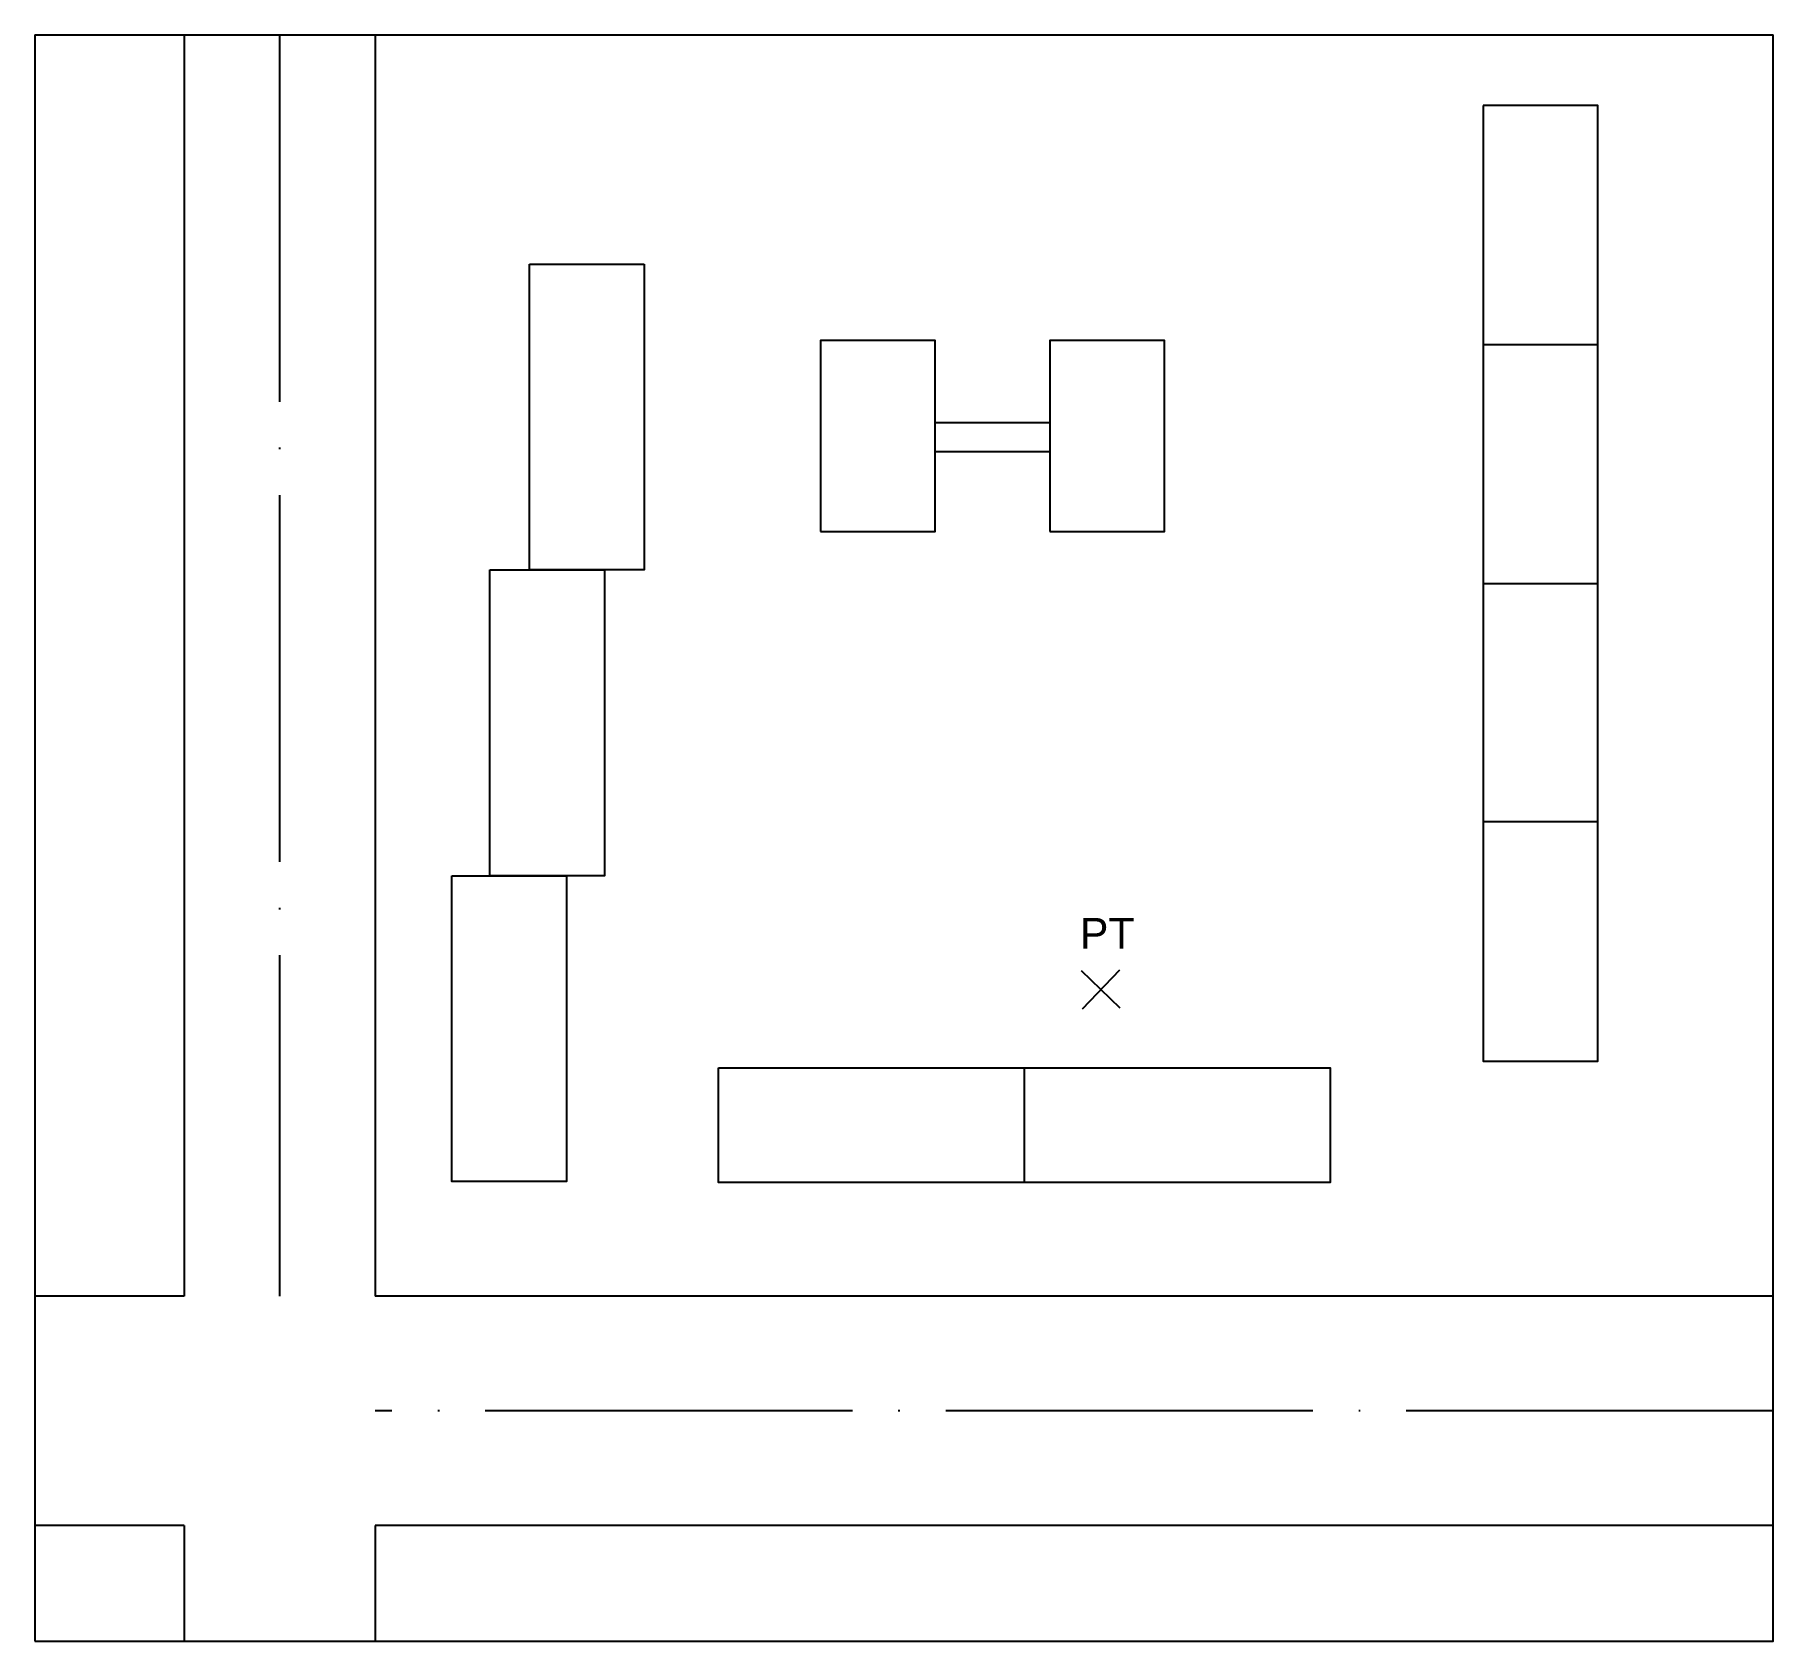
# Model space of a CAD drawing. Header units: millimetres. Extents: x 64610 to 65606, y 79330 to 79442.
# Drawn here: x 65273.1 to 65386.8, y 79333.2 to 79438.2 of the extents above; entities that cross this region are included whole.
import ezdxf

# ---------------------------------------------------------------- set-up
doc = ezdxf.new("R2010")
doc.units = ezdxf.units.MM
doc.linetypes.add('ACAD_ISO04W100', pattern=[30, 24, -3, 0, -3])
doc.styles.get("Standard").update_dxf_attribs({"font": 'arial.ttf'})

msp = doc.modelspace()

# ---------------------------------------------------------------- texts
at = {"insert": (65341.434, 79380.452), "char_height": 2, "attachment_point": 1}
msp.add_mtext_dynamic_manual_height_columns('РТ', width=7.16226, gutter_width=12.5, heights=[0], dxfattribs=at)

# ---------------------------------------------------------------- linework, layer by layer
for points in [[(65273.105, 79438.213), (65386.757, 79438.213)], [(65273.105, 79333.15), (65386.757, 79333.15), (65386.757, 79438.213)], [(65273.105, 79438.213), (65273.105, 79333.15)], [(65282.862, 79438.213), (65282.862, 79355.713)], [(65295.362, 79438.213), (65295.362, 79355.713)], [(65344.07, 79374.543), (65341.526, 79376.996)], [(65344.024, 79377.041), (65341.572, 79374.497)], [(65282.862, 79355.713), (65273.105, 79355.713)], [(65386.757, 79355.713), (65295.362, 79355.713)], [(65282.862, 79340.713), (65273.105, 79340.713)], [(65282.862, 79340.713), (65282.862, 79333.15)], [(65295.362, 79340.713), (65295.362, 79333.15)], [(65386.757, 79340.713), (65295.362, 79340.713)]]:
    msp.add_lwpolyline(points)
at = {"linetype": 'ACAD_ISO04W100'}
for points in [[(65289.112, 79438.213), (65289.112, 79355.713)], [(65386.757, 79348.213), (65295.362, 79348.213)]]:
    msp.add_lwpolyline(points, dxfattribs=at)
at = {"color": 5}
for points in [[(65367.797, 79433.579), (65367.797, 79371.079), (65375.297, 79371.079), (65375.297, 79433.579), (65367.797, 79433.579)], [(65305.442, 79423.213), (65312.942, 79423.213)], [(65312.942, 79423.213), (65312.942, 79403.213), (65305.442, 79403.213), (65305.442, 79423.213)], [(65324.471, 79405.727), (65331.971, 79405.727), (65331.971, 79418.227), (65324.471, 79418.227), (65324.471, 79405.727)], [(65339.471, 79405.727), (65346.971, 79405.727), (65346.971, 79418.227), (65339.471, 79418.227), (65339.471, 79405.727)], [(65375.297, 79417.929), (65367.797, 79417.929)], [(65331.971, 79412.864), (65339.471, 79412.864)], [(65331.971, 79410.969), (65339.471, 79410.969)], [(65302.862, 79403.213), (65310.362, 79403.213)], [(65310.362, 79403.213), (65310.362, 79383.213), (65302.862, 79383.213), (65302.862, 79403.213)], [(65367.797, 79402.329), (65375.297, 79402.329)], [(65375.297, 79386.729), (65367.797, 79386.729)], [(65300.362, 79383.213), (65307.862, 79383.213)], [(65307.862, 79383.213), (65307.862, 79363.213), (65300.362, 79363.213), (65300.362, 79383.213)], [(65317.797, 79370.651), (65357.797, 79370.651), (65357.797, 79363.151), (65317.797, 79363.151), (65317.797, 79370.651)], [(65337.797, 79370.651), (65337.797, 79363.151)]]:
    msp.add_lwpolyline(points, dxfattribs=at)

msp.set_redraw_order([(e.dxf.handle, doc.entitydb.next_handle()) for e in msp.query("TEXT MTEXT ATTDEF DIMENSION ARC_DIMENSION")])  # texts and dimensions are drawn at this point

doc.saveas('drawing.dxf')
